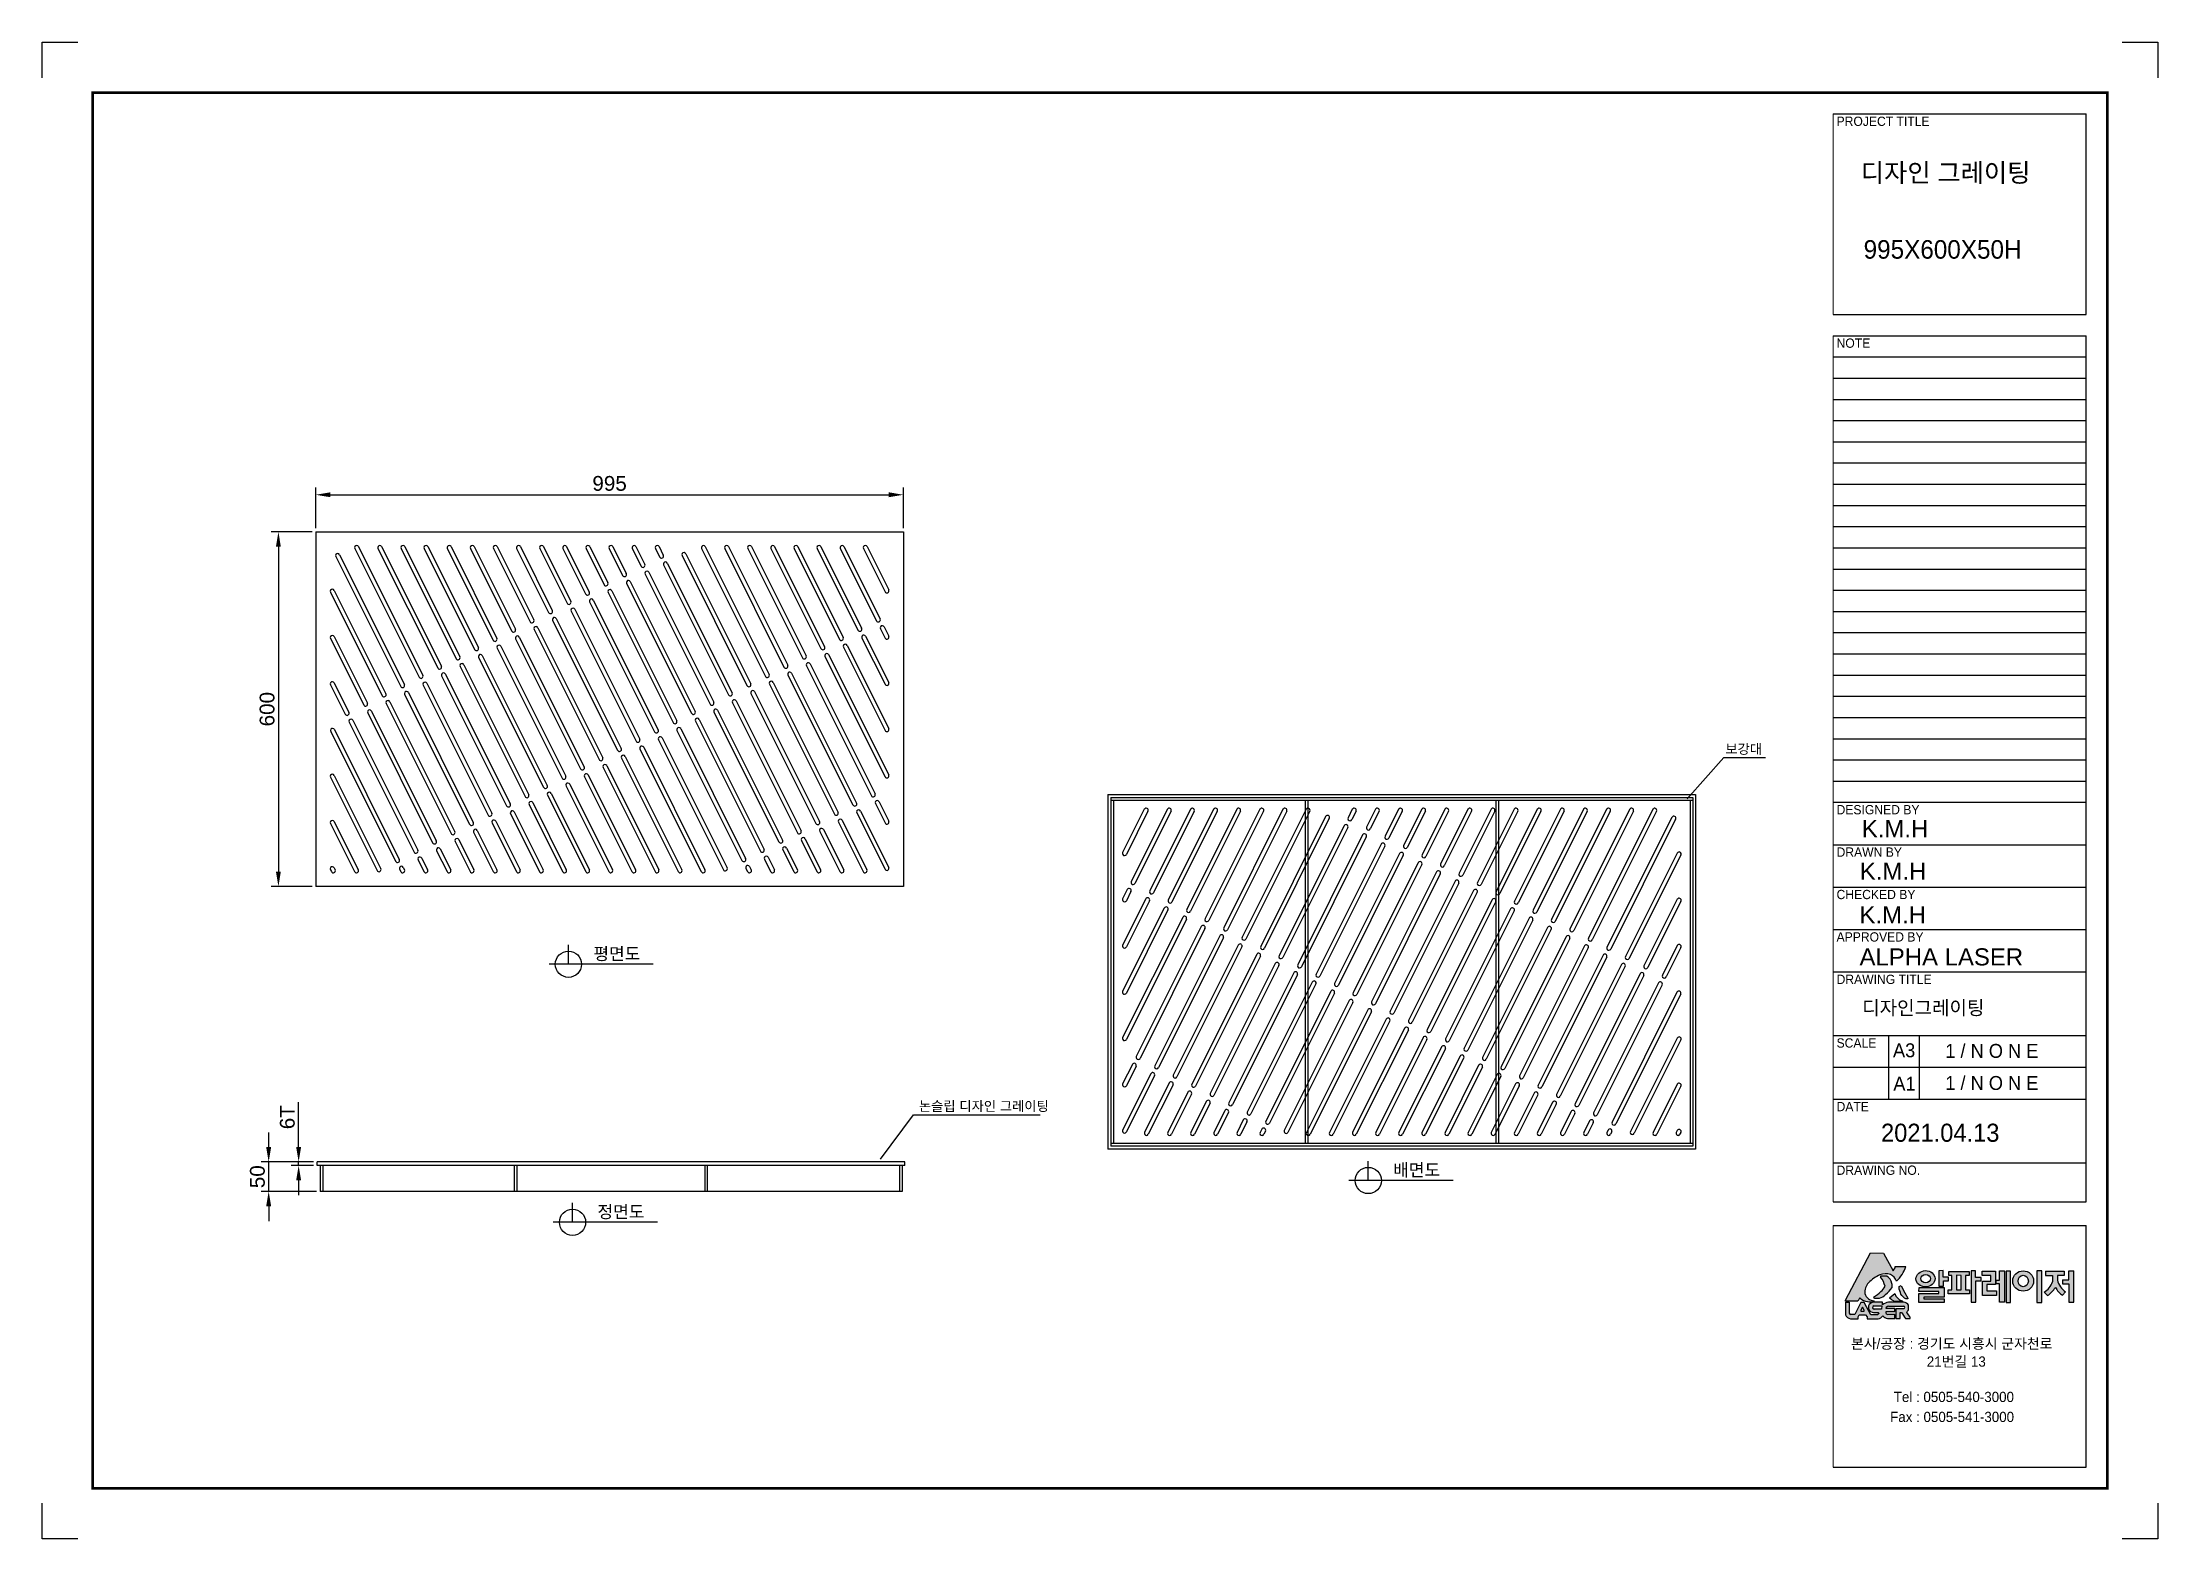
# Model space of a CAD drawing. Header units: millimetres. Extents: x 1719 to 5300, y -6132 to -3600.
import ezdxf
from ezdxf.enums import TextEntityAlignment as Align

# ---------------------------------------------------------------- set-up
doc = ezdxf.new("R2010")
doc.units = ezdxf.units.MM
for name, color, linetype in [('LAYOUT', 7, 'Continuous'), ('TEXT', 7, 'Continuous'), ('압연강', 40, 'Continuous')]:
    doc.layers.add(name, color=color, linetype=linetype)
doc.styles.add('H', font='')
doc.styles.get("Standard").update_dxf_attribs({"font": 'arial.ttf'})
doc.styles.get('H').set_extended_font_data('Dotum')
doc.dimstyles.new('ISO-25', dxfattribs={"dimscale": 10, "dimtxt": 2.5, "dimasz": 2.5, "dimexe": 1.25, "dimexo": 0.625, "dimtad": 1, "dimtxsty": 'Standard', "dimcen": 2.5, "dimadec": 0, "dimazin": 0, "dimtfac": 1, "dimtmove": 0, "dimatfit": 3, "dimfxl": 1, "dimarcsym": 0})

msp = doc.modelspace()

# ---------------------------------------------------------------- texts
at = {"style": 'H'}
for s, height, p in [('PROJECT TITLE', 15.701, (4756.361, -3740.986)), ('디자인 그레이팅', 31.402, (4797.383, -3835.812)), ('995X600X50H', 31.402, (4802.211, -3965.644)), ('NOTE', 15.701, (4756.361, -4116.405)), ('DESIGNED BY', 15.701, (4756.361, -4905.941)), ('DRAWN BY', 15.701, (4756.361, -4977.717)), ('CHECKED BY', 15.701, (4756.361, -5049.493)), ('APPROVED BY', 15.701, (4756.361, -5121.269)), ('DRAWING TITLE', 15.701, (4756.361, -5193.045)), ('디자인그레이팅', 23.5515, (4799.738, -5245.18)), ('SCALE', 15.701, (4756.361, -5300.709)), ('A3', 23.5515, (4851.875, -5317.044)), ('1 / N O N E', 23.5515, (4940.441, -5318.05)), ('A1', 23.5515, (4852.448, -5373.61)), ('1 / N O N E', 23.5515, (4940.441, -5372.364)), ('DATE', 15.701, (4756.361, -5408.373)), ('2021.04.13', 30.6169, (4831.645, -5460.109)), ('DRAWING NO.', 15.701, (4756.361, -5516.037)), ('본사/공장 : 경기도 시흥시 군자천로', 17.2711, (4780.81, -5810.311)), ('21번길 13', 17.2711, (4909.082, -5840.672)), ('Tel : 0505-540-3000', 17.2711, (4853.21, -5900.498)), ('Fax : 0505-541-3000', 17.2711, (4847.07, -5934.325))]:
    msp.add_text(s, height=height, dxfattribs=at).set_placement(p)
at = {"color": 4}
for s, p in [('보강대', (4568.17, -4803.659)), ('논슬립 디자인 그레이팅', (3202.93, -5407.958))]:
    msp.add_text(s, height=16.5, dxfattribs=at).set_placement(p)
for s, p in [('K.M.H', (4799.065, -4944.737)), ('K.M.H', (4795.787, -5016.784)), ('K.M.H', (4795.241, -5090.469)), ('ALPHA LASER', (4795.241, -5161.701))]:
    msp.add_text(s, height=29.0004).set_placement(p)
at = {"layer": 'TEXT'}
for s, p in [('평면도', (2691.589, -5152.337)), ('배면도', (4045.57, -5518.37)), ('정면도', (2698.511, -5589.072))]:
    msp.add_text(s, height=21.125, dxfattribs=at).set_placement(p, align=Align.CENTER)

# ---------------------------------------------------------------- blocks, each defined once
blk = doc.blocks.new('*D0')
at = {"color": 0, "lineweight": -2, "transparency": 16777216}
for p, q in [((2102.2, -5469.2), (2102.2, -5444.2)), ((2178.1, -5494.2), (2089.7, -5494.2)), ((2102.2, -5544.2), (2102.2, -5494.2)), ((2183.1, -5544.2), (2089.7, -5544.2)), ((2102.2, -5569.2), (2102.2, -5594.2))]:
    blk.add_line(p, q, dxfattribs=at)
at = {"color": 0, "transparency": 16777216}
for points in [[(2098, -5469.2), (2106.4, -5469.2), (2102.2, -5494.2)], [(2098, -5569.2), (2106.4, -5569.2), (2102.2, -5544.2)]]:
    blk.add_solid(points, dxfattribs=at)
at = {"layer": 'Defpoints', "color": 0, "transparency": 16777216}
for p in [(2102.2, -5494.2), (2184.3, -5494.2), (2189.3, -5544.2)]:
    blk.add_point(p, dxfattribs=at)
at = {"color": 0, "transparency": 16777216, "insert": (2083.2, -5519.2), "char_height": 25, "attachment_point": 5, "rotation": 90}
blk.add_mtext('50', dxfattribs=at)
blk = doc.blocks.new('*D1')
at = {"color": 0, "lineweight": -2, "transparency": 16777216}
for p, q in [((2152.9, -5469.2), (2152.9, -5392.9)), ((2178.1, -5494.2), (2140.4, -5494.2)), ((2178.1, -5500.2), (2140.4, -5500.2)), ((2152.9, -5500.2), (2152.9, -5494.2)), ((2152.9, -5525.2), (2152.9, -5550.2))]:
    blk.add_line(p, q, dxfattribs=at)
at = {"color": 0, "transparency": 16777216}
for points in [[(2148.8, -5469.2), (2157.1, -5469.2), (2152.9, -5494.2)], [(2148.8, -5525.2), (2157.1, -5525.2), (2152.9, -5500.2)]]:
    blk.add_solid(points, dxfattribs=at)
at = {"layer": 'Defpoints', "color": 0, "transparency": 16777216}
for p in [(2152.9, -5494.2), (2184.3, -5494.2), (2184.3, -5500.2)]:
    blk.add_point(p, dxfattribs=at)
at = {"color": 0, "transparency": 16777216, "insert": (2133.9, -5418.5), "char_height": 25, "attachment_point": 5, "rotation": 90}
blk.add_mtext('6T', dxfattribs=at)
blk = doc.blocks.new('*D2')
at = {"color": 0, "lineweight": -2, "transparency": 16777216}
for p, q in [((2175.6, -4428), (2106.2, -4428)), ((2118.7, -4453), (2118.7, -5003)), ((2175.6, -5028), (2106.2, -5028))]:
    blk.add_line(p, q, dxfattribs=at)
at = {"color": 0, "transparency": 16777216}
for points in [[(2114.5, -4453), (2122.8, -4453), (2118.7, -4428)], [(2114.5, -5003), (2122.8, -5003), (2118.7, -5028)]]:
    blk.add_solid(points, dxfattribs=at)
at = {"layer": 'Defpoints', "color": 0, "transparency": 16777216}
for p in [(2181.8, -4428), (2118.7, -5028), (2181.8, -5028)]:
    blk.add_point(p, dxfattribs=at)
at = {"color": 0, "transparency": 16777216, "insert": (2099.6, -4728), "char_height": 25, "attachment_point": 5, "rotation": 90}
blk.add_mtext('600', dxfattribs=at)
blk = doc.blocks.new('*D3')
at = {"color": 0, "lineweight": -2, "transparency": 16777216}
for p, q in [((2181.8, -4421.7), (2181.8, -4352.7)), ((2206.8, -4365.2), (3151.8, -4365.2)), ((3176.8, -4421.7), (3176.8, -4352.7))]:
    blk.add_line(p, q, dxfattribs=at)
at = {"color": 0, "transparency": 16777216}
for points in [[(2206.8, -4361), (2206.8, -4369.3), (2181.8, -4365.2)], [(3151.8, -4361), (3151.8, -4369.3), (3176.8, -4365.2)]]:
    blk.add_solid(points, dxfattribs=at)
at = {"layer": 'Defpoints', "color": 0, "transparency": 16777216}
for p in [(3176.8, -4365.2), (2181.8, -4428), (3176.8, -4428)]:
    blk.add_point(p, dxfattribs=at)
at = {"color": 0, "transparency": 16777216, "insert": (2679.3, -4346.1), "char_height": 25, "attachment_point": 5}
blk.add_mtext('995', dxfattribs=at)

# ---------------------------------------------------------------- dimensions: what is measured, and where the dimension line sits
dim = msp.add_linear_dim(base=(3176.835, -4365.154), p1=(2181.835, -4427.968), p2=(3176.835, -4427.968), dimstyle='ISO-25')
dim.commit()
dim.dimension.update_dxf_attribs({"geometry": '*D3', "text_midpoint": (2679.335, -4346.14)})
for base, p1, p2, picture, middle in [((2118.662, -5027.968), (2181.835, -4427.968), (2181.835, -5027.968), '*D2', (2099.647, -4727.968)), ((2102.189, -5494.152), (2189.335, -5544.152), (2184.335, -5494.152), '*D0', (2083.174, -5519.152))]:
    dim = msp.add_linear_dim(base=base, p1=p1, p2=p2, angle=90, dimstyle='ISO-25')
    dim.commit()
    dim.dimension.update_dxf_attribs({"geometry": picture, "text_midpoint": middle})
dim = msp.add_linear_dim(base=(2152.922, -5494.152), p1=(2184.335, -5500.152), p2=(2184.335, -5494.152), angle=90, text='<>T', dimstyle='ISO-25')
dim.commit()
dim.dimension.update_dxf_attribs({"geometry": '*D1', "text_midpoint": (2133.908, -5418.53)})

# ---------------------------------------------------------------- hatches: boundary and pattern name
h = msp.add_hatch(color=256)
h.dxf.hatch_style = 1
h.set_gradient(color1=(255, 0, 0), color2=(255, 159, 127), tint=1)
h.paths.add_polyline_path([(4771.353, -5728.178), (4771.265, -5729.9), (4792.044, -5729.9, 0.21428371), (4795.045, -5725.132, -0.65582827), (4796.474, -5724.736, 0.18566975), (4808.819, -5730.346, 0.14885116), (4819.485, -5730.375, 0.40417411), (4819.792, -5729.209, -0.31673285), (4804.445, -5717.119, -0.22153353), (4810.66, -5698.697, -0.10506606), (4829.845, -5685.328, -0.18522871), (4847.749, -5684.739, -0.19606385), (4857.882, -5695.944, 0.14159657), (4873.557, -5671.275), (4855.722, -5671.09), (4855.353, -5673.487), (4854, -5675.699), (4851.909, -5678.464), (4835.738, -5648.467), (4814.072, -5648.289)])
h.paths.add_polyline_path([(4831.076, -5713.516, -0.08302958), (4819.129, -5722.93, 0.23003429), (4820.355, -5724.697, 0.02120436), (4829.237, -5724.601, 0.13784813), (4839.371, -5718.516, 0.05763819), (4850.235, -5706.603, 0.06043638), (4850.117, -5699.709, 0.2375005), (4841.222, -5687.609), (4830.824, -5687.609), (4830.824, -5689.137, -0.12118266), (4838.413, -5704.574, -0.13516742)], flags=17)
h.paths.add_polyline_path([(4856.83, -5721.435), (4855.095, -5716.735), (4846.142, -5723.98, 0.04437814), (4854.043, -5730.31), (4867.625, -5729.763), (4867.625, -5729.215), (4862.844, -5727.675)], flags=17)
h.paths.add_polyline_path([(4865.391, -5717.999), (4866.791, -5720.315), (4871.232, -5724.849), (4873.892, -5725.903), (4876.92, -5725.903), (4876.887, -5724.766), (4872.061, -5715.733), (4865.458, -5703.532), (4862.565, -5705.098), (4862.565, -5709.306), (4864.618, -5714.936)])
h.paths.add_polyline_path([(4780.615, -5752.6, -0.41915539), (4777.875, -5750.094), (4777.875, -5731.616), (4771.231, -5731.616), (4771.231, -5752.919, 0.25445661), (4780.076, -5759.504), (4792.924, -5759.504), (4792.924, -5756.185), (4794.834, -5752.706), (4805.577, -5752.706), (4808.043, -5756.087), (4808.043, -5759.504), (4826.99, -5759.504, 0.1904791), (4834.73, -5754.905, 0.14773497), (4842.373, -5759.169), (4855.279, -5759.169), (4855.279, -5752.609), (4843.419, -5752.609, -0.05244857), (4840.511, -5750.548), (4840.511, -5747.477), (4855.082, -5747.477), (4855.082, -5742.495), (4840.462, -5742.495), (4840.462, -5740.279, -0.04476099), (4844.286, -5738.006), (4869.849, -5738.006, -0.64883607), (4870.391, -5742.966), (4856.495, -5742.966), (4856.495, -5759.363), (4863.941, -5759.363), (4863.941, -5748.724), (4866.488, -5748.724, 0.01692036), (4873.126, -5759.305), (4881.071, -5759.305), (4881.071, -5757.176, -0.02431798), (4874.701, -5748.899, 0.06490835), (4878.358, -5744.073), (4878.358, -5736.673, 0.2290019), (4870.124, -5731.319), (4844.34, -5731.319, 0.12700309), (4834.293, -5735.917), (4834.293, -5731.773), (4818.189, -5731.773, 0.22688985), (4810.166, -5737.47), (4810.166, -5743.557, 0.19348323), (4818.926, -5749.017), (4826.755, -5749.017, 0.03004557), (4828.262, -5750.632, 0.13671569), (4825.626, -5753.069), (4814.413, -5753.069), (4803.356, -5732.173), (4797.421, -5732.173), (4787.338, -5752.6)])
h.paths.add_polyline_path([(4797.676, -5746.989), (4797.676, -5744.871), (4800.162, -5739.942), (4803.181, -5745.13), (4803.181, -5746.989)], flags=16)
h.paths.add_polyline_path([(4819.624, -5738), (4833.097, -5737.961), (4832.514, -5743.469), (4820.119, -5743.469, -0.92495809)], flags=16)
edge = h.paths.add_edge_path()
edge.add_ellipse((4906.909, -5691.917), major_axis=(-16.12, -0.218), ratio=0.85059813, start_angle=0, end_angle=360)
edge = h.paths.add_edge_path(flags=16)
edge.add_ellipse((4907.127, -5691.637), major_axis=(-8.184, 0), ratio=0.84336764, start_angle=0, end_angle=360)
h.paths.add_polyline_path([(4938.381, -5706.891), (4896.044, -5706.891), (4895.779, -5713.422), (4929.42, -5713.422), (4929.42, -5716.806), (4895.896, -5716.806), (4895.896, -5732.017), (4938.259, -5732.017), (4938.259, -5726.026), (4904.038, -5726.026), (4904.038, -5722.784), (4938.381, -5722.784)])
h.paths.add_polyline_path([(4929.291, -5704.421), (4937.633, -5704.421), (4937.633, -5695.402), (4945.726, -5695.402), (4945.726, -5689.182), (4937.011, -5689.182), (4937.011, -5678.173), (4929.291, -5678.297)])
h.paths.add_polyline_path([(4951.53, -5686.468), (4951.53, -5710.574), (4945.363, -5710.574), (4945.363, -5717.67), (4981.123, -5717.67), (4981.123, -5710.636), (4974.705, -5710.636), (4974.705, -5686.457), (4980.873, -5686.457), (4980.873, -5679.361), (4946.608, -5679.361), (4946.234, -5686.468)])
h.paths.add_polyline_path([(4959.504, -5686.032), (4967.105, -5686.219), (4967.105, -5710.619), (4959.504, -5710.619)], flags=16)
h.paths.add_polyline_path([(4991.728, -5689.795), (4991.728, -5678.743), (4984.054, -5678.345), (4984.054, -5731.715), (4992.325, -5731.715), (4992.325, -5695.67), (5001.395, -5695.67), (5001.395, -5689.795)])
h.paths.add_polyline_path([(5010.621, -5701.365), (5025.269, -5701.365), (5025.269, -5679.32), (5003.017, -5679.32), (5003.078, -5686.432), (5017.414, -5686.432), (5017.414, -5695.791), (5003.39, -5695.791), (5003.39, -5720.016), (5027.387, -5720.016), (5027.387, -5712.605), (5010.621, -5712.605)])
h.paths.add_polyline_path([(5032.386, -5731.79), (5040.551, -5731.79), (5040.551, -5678.432), (5032.446, -5678.432), (5032.446, -5694.515), (5026.461, -5694.515), (5026.363, -5700.701), (5032.386, -5700.701)])
h.paths.add_polyline_path([(5043.634, -5731.851), (5051.016, -5731.851), (5051.016, -5678.828), (5043.634, -5678.828)])
edge = h.paths.add_edge_path()
edge.add_ellipse((5072.266, -5695.713), major_axis=(-17.657, 0), ratio=0.97440093, start_angle=0, end_angle=360)
edge = h.paths.add_edge_path(flags=16)
edge.add_ellipse((5072.329, -5695.713), major_axis=(0, -9.662), ratio=0.89757008, start_angle=0, end_angle=360)
h.paths.add_polyline_path([(5095.232, -5732.052), (5104.116, -5732.052), (5104.116, -5678.503), (5095.232, -5678.584)])
h.paths.add_polyline_path([(5126.847, -5706.457, 0.12138521), (5138.942, -5719.945), (5143.987, -5714.046, -0.19692761), (5130.35, -5694.09), (5130.35, -5686.49), (5141.703, -5686.49), (5141.703, -5679.282), (5110.288, -5679.282), (5110.288, -5686.334), (5121.729, -5686.334), (5121.729, -5697.092, -0.18109708), (5107.854, -5714.669), (5113.581, -5720.491, 0.10922561)])
h.paths.add_polyline_path([(5158.232, -5678.414), (5149.793, -5678.414), (5149.793, -5693.565), (5138.661, -5693.565), (5138.661, -5700.545), (5149.627, -5700.545), (5149.627, -5731.589), (5158.232, -5731.589)])

# ---------------------------------------------------------------- linework, layer by layer
for p, q in [((1719.009, -3599.504), (1779.301, -3599.504)), ((1719.009, -3659.796), (1719.009, -3599.504)), ((5239.686, -3599.504), (5299.978, -3599.504)), ((5299.978, -3599.504), (5299.978, -3659.796)), ((4750.644, -3720.654), (5178.829, -3720.654)), ((5178.829, -4060.185), (5178.829, -3720.654)), ((4750.644, -4060.185), (5178.829, -4060.185)), ((4750.644, -4096.073), (5178.829, -4096.073)), ((5178.829, -5561.474), (5178.829, -4096.073)), ((4750.644, -4131.961), (5178.829, -4131.961)), ((4750.644, -4167.849), (5178.829, -4167.849)), ((4750.644, -4203.737), (5178.829, -4203.737)), ((4750.644, -4239.625), (5178.829, -4239.625)), ((4750.644, -4275.513), (5178.829, -4275.513)), ((4750.644, -4311.401), (5178.829, -4311.401)), ((4750.644, -4347.289), (5178.829, -4347.289)), ((4750.644, -4383.177), (5178.829, -4383.177)), ((2181.835, -4427.968), (3176.835, -4427.968)), ((2181.835, -4427.968), (2181.835, -5027.968)), ((3176.835, -4427.968), (3176.835, -5027.968)), ((4750.644, -4419.065), (5178.829, -4419.065)), ((4750.644, -4454.953), (5178.829, -4454.953)), ((4750.644, -4490.841), (5178.829, -4490.841)), ((4750.644, -4526.729), (5178.829, -4526.729)), ((4750.644, -4562.617), (5178.829, -4562.617)), ((4750.644, -4598.505), (5178.829, -4598.505)), ((4750.644, -4634.393), (5178.829, -4634.393)), ((4750.644, -4670.281), (5178.829, -4670.281)), ((4750.644, -4706.169), (5178.829, -4706.169)), ((4750.644, -4742.057), (5178.829, -4742.057)), ((4750.644, -4777.945), (5178.829, -4777.945)), ((4750.644, -4813.833), (5178.829, -4813.833)), ((4750.644, -4849.721), (5178.829, -4849.721)), ((3522.844, -4872.487), (4517.844, -4872.487)), ((3522.844, -4872.487), (3522.844, -5472.487)), ((3527.844, -4877.487), (4512.844, -4877.487)), ((3527.844, -4877.487), (3527.844, -5467.487)), ((3527.844, -4881.987), (4512.844, -4881.987)), ((3532.344, -4881.987), (3532.344, -5462.987)), ((3856.844, -4881.987), (3856.844, -5462.987)), ((3861.344, -4881.987), (3861.344, -5462.987)), ((4179.344, -4881.987), (4179.344, -5462.987)), ((4183.844, -4881.987), (4183.844, -5462.987)), ((4508.344, -4881.987), (4508.344, -5462.987)), ((4512.844, -4877.487), (4512.844, -5467.487)), ((4517.844, -4872.487), (4517.844, -5472.487)), ((4750.644, -4885.609), (5178.829, -4885.609)), ((4750.644, -4957.385), (5178.829, -4957.385)), ((3176.835, -5027.968), (2181.835, -5027.968)), ((4750.644, -5029.161), (5178.829, -5029.161)), ((4750.644, -5100.937), (5178.829, -5100.937)), ((2609.673, -5159.625), (2609.673, -5126.854)), ((2753.315, -5159.625), (2576.902, -5159.625)), ((4750.644, -5172.713), (5178.829, -5172.713)), ((4750.644, -5280.377), (5178.829, -5280.377)), ((4844.5, -5280.377), (4844.5, -5388.041)), ((4895.966, -5280.377), (4895.966, -5388.041)), ((5178.829, -5334.209), (4750.644, -5334.209)), ((4750.644, -5388.041), (5178.829, -5388.041)), ((4517.844, -5472.487), (3522.844, -5472.487)), ((4512.844, -5462.987), (3527.844, -5462.987)), ((4512.844, -5467.487), (3527.844, -5467.487)), ((3179.335, -5494.152), (2184.335, -5494.152)), ((2184.335, -5500.152), (2184.335, -5494.152)), ((3179.335, -5500.152), (2184.335, -5500.152)), ((2189.335, -5500.152), (2189.335, -5544.152)), ((2193.835, -5500.152), (2193.835, -5544.152)), ((2518.335, -5544.152), (2518.335, -5500.152)), ((2522.835, -5544.152), (2522.835, -5500.152)), ((2840.835, -5544.152), (2840.835, -5500.152)), ((2845.335, -5544.152), (2845.335, -5500.152)), ((3169.835, -5500.152), (3169.835, -5544.152)), ((3174.335, -5500.152), (3174.335, -5544.152)), ((3179.335, -5500.152), (3179.335, -5494.152)), ((3963.653, -5525.659), (3963.653, -5492.888)), ((4750.644, -5495.705), (5178.829, -5495.705)), ((3174.335, -5544.152), (2189.335, -5544.152)), ((4107.296, -5525.659), (3930.882, -5525.659)), ((2616.595, -5596.361), (2616.595, -5563.59)), ((4750.644, -5561.474), (5178.829, -5561.474)), ((2760.237, -5596.361), (2583.824, -5596.361)), ((4750.644, -5601.554), (5178.829, -5601.554)), ((5178.829, -6010.612), (5178.829, -5601.554)), ((4771.353, -5728.178), (4814.072, -5648.289)), ((4814.072, -5648.289), (4835.738, -5648.467)), ((4835.738, -5648.467), (4851.909, -5678.464)), ((4841.222, -5687.609), (4830.824, -5687.609)), ((4830.824, -5687.609), (4830.824, -5689.137)), ((4851.909, -5678.464), (4854, -5675.699)), ((4854, -5675.699), (4855.353, -5673.487)), ((4855.353, -5673.487), (4855.722, -5671.09)), ((4855.722, -5671.09), (4873.557, -5671.275)), ((4937.011, -5678.173), (4929.291, -5678.297)), ((4929.291, -5678.297), (4929.291, -5704.421)), ((4937.011, -5689.182), (4937.011, -5678.173)), ((4945.726, -5689.182), (4937.011, -5689.182)), ((4945.726, -5695.402), (4945.726, -5689.182)), ((4946.234, -5686.468), (4946.608, -5679.361)), ((4951.53, -5686.468), (4946.234, -5686.468)), ((4946.608, -5679.361), (4980.873, -5679.361)), ((4951.53, -5710.574), (4951.53, -5686.468)), ((4959.504, -5686.032), (4959.504, -5710.619)), ((4967.105, -5686.219), (4959.504, -5686.032)), ((4967.105, -5710.619), (4967.105, -5686.219)), ((4980.873, -5686.457), (4974.705, -5686.457)), ((4974.705, -5686.457), (4974.705, -5710.636)), ((4980.873, -5679.361), (4980.873, -5686.457)), ((4984.054, -5678.345), (4984.054, -5731.715)), ((4991.728, -5678.743), (4984.054, -5678.345)), ((4991.728, -5689.795), (4991.728, -5678.743)), ((5001.395, -5689.795), (4991.728, -5689.795)), ((5001.395, -5695.67), (5001.395, -5689.795)), ((5003.017, -5679.32), (5025.269, -5679.32)), ((5003.078, -5686.432), (5003.017, -5679.32)), ((5017.414, -5686.432), (5003.078, -5686.432)), ((5017.414, -5695.791), (5017.414, -5686.432)), ((5025.269, -5679.32), (5025.269, -5701.365)), ((5032.446, -5694.515), (5032.446, -5678.432)), ((5032.446, -5678.432), (5040.551, -5678.432)), ((5040.551, -5678.432), (5040.551, -5731.79)), ((5043.634, -5678.828), (5043.634, -5731.851)), ((5051.016, -5678.828), (5043.634, -5678.828)), ((5051.016, -5731.851), (5051.016, -5678.828)), ((5104.116, -5678.503), (5095.232, -5678.584)), ((5095.232, -5678.584), (5095.232, -5732.052)), ((5104.116, -5732.052), (5104.116, -5678.503)), ((5110.288, -5679.282), (5141.703, -5679.282)), ((5110.288, -5679.282), (5110.288, -5686.334)), ((5110.288, -5686.334), (5121.729, -5686.334)), ((5121.729, -5686.334), (5121.729, -5697.092)), ((5141.703, -5686.49), (5130.35, -5686.49)), ((5130.35, -5686.49), (5130.35, -5694.09)), ((5138.661, -5693.565), (5138.661, -5700.545)), ((5138.661, -5693.565), (5149.793, -5693.565)), ((5141.703, -5679.282), (5141.703, -5686.49)), ((5149.793, -5693.565), (5149.793, -5678.414)), ((5149.793, -5678.414), (5158.232, -5678.414)), ((5158.232, -5731.589), (5158.232, -5678.414)), ((4771.265, -5729.9), (4771.353, -5728.178)), ((4846.142, -5723.98), (4855.095, -5716.735)), ((4855.095, -5716.735), (4856.83, -5721.435)), ((4856.83, -5721.435), (4862.844, -5727.675)), ((4862.565, -5705.098), (4865.458, -5703.532)), ((4862.565, -5709.306), (4862.565, -5705.098)), ((4864.618, -5714.936), (4862.565, -5709.306)), ((4862.844, -5727.675), (4867.625, -5729.215)), ((4865.391, -5717.999), (4864.618, -5714.936)), ((4866.791, -5720.315), (4865.391, -5717.999)), ((4865.504, -5703.617), (4872.061, -5715.733)), ((4871.232, -5724.849), (4866.791, -5720.315)), ((4867.625, -5729.215), (4867.625, -5729.763)), ((4873.892, -5725.903), (4871.232, -5724.849)), ((4872.061, -5715.733), (4876.887, -5724.766)), ((4876.92, -5725.903), (4873.892, -5725.903)), ((4876.887, -5724.766), (4876.92, -5725.903)), ((4895.779, -5713.422), (4896.044, -5706.891)), ((4929.42, -5713.422), (4895.779, -5713.422)), ((4895.896, -5732.017), (4895.896, -5716.806)), ((4895.896, -5716.806), (4929.42, -5716.806)), ((4896.044, -5706.891), (4938.381, -5706.891)), ((4938.381, -5722.784), (4904.038, -5722.784)), ((4904.038, -5722.784), (4904.038, -5726.026)), ((4904.038, -5726.026), (4938.259, -5726.026)), ((4929.291, -5704.421), (4937.633, -5704.421)), ((4929.42, -5716.806), (4929.42, -5713.422)), ((4937.633, -5704.421), (4937.633, -5695.402)), ((4937.633, -5695.402), (4945.726, -5695.402)), ((4938.259, -5726.026), (4938.259, -5732.017)), ((4938.381, -5706.891), (4938.381, -5722.784)), ((4945.363, -5717.67), (4945.363, -5710.574)), ((4945.363, -5710.574), (4951.53, -5710.574)), ((4981.123, -5717.67), (4945.363, -5717.67)), ((4959.504, -5710.619), (4967.105, -5710.619)), ((4974.705, -5710.636), (4981.123, -5710.636)), ((4981.123, -5710.636), (4981.123, -5717.67)), ((4992.325, -5731.715), (4992.325, -5695.67)), ((4992.325, -5695.67), (5001.395, -5695.67)), ((5003.39, -5720.016), (5003.39, -5695.791)), ((5003.39, -5695.791), (5017.414, -5695.791)), ((5027.387, -5720.016), (5003.39, -5720.016)), ((5025.269, -5701.365), (5010.621, -5701.365)), ((5010.621, -5701.365), (5010.621, -5712.605)), ((5010.621, -5712.605), (5027.387, -5712.605)), ((5026.363, -5700.701), (5026.461, -5694.515)), ((5032.386, -5700.701), (5026.363, -5700.701)), ((5026.461, -5694.515), (5032.446, -5694.515)), ((5027.387, -5712.605), (5027.387, -5720.016)), ((5032.386, -5731.79), (5032.386, -5700.701)), ((5107.854, -5714.669), (5113.581, -5720.491)), ((5138.661, -5700.545), (5149.627, -5700.545)), ((5143.987, -5714.046), (5138.942, -5719.945)), ((5149.627, -5700.545), (5149.627, -5731.589)), ((4771.231, -5731.616), (4777.875, -5731.616)), ((4771.231, -5731.616), (4771.231, -5752.919)), ((4792.044, -5729.9), (4771.265, -5729.9)), ((4777.875, -5731.616), (4777.875, -5750.094)), ((4780.076, -5759.504), (4792.924, -5759.504)), ((4787.338, -5752.6), (4780.34, -5752.6)), ((4797.421, -5732.173), (4787.338, -5752.6)), ((4792.924, -5756.185), (4794.834, -5752.706)), ((4792.924, -5759.504), (4792.924, -5756.185)), ((4794.834, -5752.706), (4805.577, -5752.706)), ((4803.356, -5732.173), (4797.421, -5732.173)), ((4800.162, -5739.942), (4797.676, -5744.871)), ((4797.676, -5744.871), (4797.676, -5746.989)), ((4797.676, -5746.989), (4803.181, -5746.989)), ((4803.181, -5745.13), (4800.162, -5739.942)), ((4803.181, -5746.989), (4803.181, -5745.13)), ((4814.413, -5753.069), (4803.356, -5732.173)), ((4805.577, -5752.706), (4808.043, -5756.087)), ((4808.043, -5756.087), (4808.043, -5759.504)), ((4808.043, -5759.504), (4826.99, -5759.504)), ((4810.166, -5737.47), (4810.166, -5743.557)), ((4825.626, -5753.069), (4814.413, -5753.069)), ((4834.293, -5731.773), (4818.189, -5731.773)), ((4818.926, -5749.017), (4826.755, -5749.017)), ((4819.624, -5738), (4833.097, -5737.961)), ((4832.514, -5743.469), (4820.051, -5743.469)), ((4833.097, -5737.961), (4832.514, -5743.469)), ((4834.293, -5735.917), (4834.293, -5731.773)), ((4840.462, -5742.495), (4840.462, -5740.279)), ((4855.082, -5742.495), (4840.462, -5742.495)), ((4840.511, -5750.548), (4840.511, -5747.477)), ((4840.511, -5747.477), (4855.082, -5747.477)), ((4842.373, -5759.169), (4855.279, -5759.169)), ((4855.279, -5752.609), (4843.419, -5752.609)), ((4844.286, -5738.006), (4869.849, -5738.006)), ((4870.124, -5731.319), (4844.34, -5731.319)), ((4867.625, -5729.763), (4854.043, -5730.31)), ((4855.082, -5747.477), (4855.082, -5742.495)), ((4855.279, -5759.169), (4855.279, -5752.609)), ((4870.391, -5742.966), (4856.495, -5742.966)), ((4856.495, -5742.966), (4856.495, -5759.363)), ((4856.495, -5759.363), (4863.941, -5759.363)), ((4863.941, -5759.363), (4863.941, -5748.724)), ((4863.941, -5748.724), (4866.488, -5748.724)), ((4873.126, -5759.305), (4881.071, -5759.305)), ((4878.358, -5744.073), (4878.358, -5736.673)), ((4881.071, -5759.305), (4881.071, -5757.176)), ((4938.259, -5732.017), (4895.896, -5732.017)), ((4984.054, -5731.715), (4992.325, -5731.715)), ((5040.551, -5731.79), (5032.386, -5731.79)), ((5043.634, -5731.851), (5051.016, -5731.851)), ((5095.232, -5732.052), (5104.116, -5732.052)), ((5149.627, -5731.589), (5158.232, -5731.589)), ((4750.644, -6010.612), (5178.829, -6010.612)), ((1719.009, -6131.761), (1719.009, -6071.469)), ((5299.978, -6071.469), (5299.978, -6131.761)), ((1779.301, -6131.761), (1719.009, -6131.761)), ((5299.978, -6131.761), (5239.686, -6131.761))]:
    msp.add_line(p, q)
at = {"color": 0, "lineweight": 20}
for p, q in [((4750.644, -4060.185), (4750.644, -3720.654)), ((4750.644, -5561.474), (4750.644, -4096.073)), ((4750.644, -6010.612), (4750.644, -5601.554))]:
    msp.add_line(p, q, dxfattribs=at)
at = {"color": 4}
for p, q in [((4503.483, -4879.718), (4565.604, -4809.555)), ((4565.604, -4809.555), (4636.127, -4809.555)), ((3137.641, -5489.471), (3193.729, -5414.397)), ((3193.729, -5414.397), (3408.432, -5414.397))]:
    msp.add_line(p, q, dxfattribs=at)
for centre in [(2609.673, -5159.625), (3963.653, -5525.659), (2616.595, -5596.361)]:
    msp.add_circle(centre, 22.209)
for centre, radius, start, end in [((4851.71, -5737.158), 56.253, 112.874191, 136.864774), ((4839.565, -5708.37), 25.008, 70.897875, 112.875146), ((4803.24, -5712.282), 36.008, 12.360482, 39.998737), ((4833.652, -5702.495), 16.7, 9.603428, 63.04441), ((4839.077, -5702.766), 20.004, 19.937496, 64.30917), ((4823.037, -5656.49), 52.639, 311.450856, 343.688092), ((4788.238, -5724.176), 6.874, 303.622917, 352.00729), ((4795.845, -5725.245), 0.808, 38.969526, 171.952327), ((4809.94, -5711.492), 18.888, 224.525084, 266.598355), ((4796.474, -5724.736), 6.429079348890809e-13, 41.27589, 185.355825), ((4827.322, -5714.577), 23.017, 136.374935, 186.339734), ((4820.704, -5712.265), 16.968, 196.62086, 266.919681), ((4810.66, -5698.697), 8.407257610087983e-13, 159.499335, 330.642246), ((4819.035, -5729.632), 0.868, 270.941248, 29.231829), ((4796.953, -5682.499), 46.113, 298.744002, 317.729432), ((4821.561, -5722.552), 2.461, 188.84762, 240.666143), ((4823.662, -5619.973), 104.776, 268.191046, 273.049999), ((4823.479, -5703.529), 21.845, 285.284059, 316.678667), ((4818.506, -5695.723), 21.785, 305.237908, 336.029381), ((4793.304, -5665.597), 70.162, 311.040269, 324.23537), ((4885.68, -5682.722), 57.145, 226.21908, 236.38313), ((4821.759, -5703.641), 28.629, 354.060111, 7.894282), ((5091.322, -5687.354), 31.928, 301.183897, 342.243286), ((5088.476, -5683.473), 44.728, 304.144287, 329.078111), ((5160.264, -5688.657), 37.862, 208.042123, 235.726125), ((5161.52, -5687.427), 31.873, 192.066379, 236.628652), ((4781.705, -5748.084), 11.536, 204.778695, 261.883955), ((4780.477, -5750), 2.604, 182.061918, 266.973053), ((4814.198, -5712.845), 18.31, 252.915246, 285.363177), ((4820.132, -5743.007), 11.401, 99.810014, 150.943632), ((4821.337, -5735.392), 13.837, 216.162997, 259.964855), ((4820.085, -5740.715), 2.754, 99.63864, 269.291235), ((4831.317, -5756.581), 6.688, 117.182533, 148.322406), ((4840.932, -5737.299), 18.392, 219.576346, 226.460213), ((4825.042, -5747.415), 12.245, 279.151715, 322.289549), ((4848.222, -5753.076), 22.101, 100.116137, 129.068103), ((4845.61, -5744.385), 15.134, 224.033536, 257.648747), ((4855.045, -5760.458), 24.896, 115.603417, 125.855038), ((4851.764, -5737.753), 17.039, 228.666746, 240.676069), ((5026.102, -5655.954), 184.616, 210.165655, 214.043147), ((4869.013, -5740.607), 2.732, 300.282236, 72.190083), ((4868.702, -5742.514), 11.285, 31.170272, 82.764029), ((4858.018, -5732.458), 23.423, 315.418233, 330.273293), ((4962.921, -5687.587), 107.433, 214.798961, 220.371132)]:
    msp.add_arc(centre, radius, start, end)
for centre, major_axis, ratio in [((4906.909, -5691.917), (-16.12, -0.218), 0.85059813), ((4907.127, -5691.637), (-8.184, 0), 0.84336764), ((5072.266, -5695.713), (-17.657, 0), 0.97440093), ((5072.329, -5695.713), (0, -9.662), 0.89757008)]:
    msp.add_ellipse(centre, major_axis=major_axis, ratio=ratio)
at = {"layer": 'LAYOUT'}
for p, q in [((5214.717, -3684.766), (4159.61, -3684.766)), ((5214.717, -3921.626), (5214.717, -3684.766)), ((5214.717, -6046.5), (5214.717, -5662.825)), ((1804.27, -5944.187), (1804.27, -6046.5)), ((4234.213, -6046.5), (5214.717, -6046.5))]:
    msp.add_line(p, q, dxfattribs=at)
at = {"layer": 'LAYOUT', "const_width": 4.263}
msp.add_lwpolyline([(1804.27, -6046.5), (5214.717, -6046.5), (5214.717, -3684.766), (1804.27, -3684.766)], close=True, dxfattribs=at)
at = {"layer": '압연강'}
for p, q in [((2215.753, -4469.705), (2325.691, -4689.581)), ((2222.014, -4466.575), (2331.952, -4686.45)), ((2248.08, -4456.098), (2356.995, -4673.928)), ((2254.341, -4452.968), (2363.256, -4670.798)), ((2287.212, -4456.098), (2388.3, -4658.276)), ((2293.473, -4452.968), (2394.561, -4655.145)), ((2326.343, -4456.098), (2419.605, -4642.623)), ((2332.604, -4452.968), (2425.866, -4639.493)), ((2365.474, -4456.098), (2450.91, -4626.971)), ((2371.735, -4452.968), (2457.171, -4623.84)), ((2404.605, -4456.098), (2482.215, -4611.318)), ((2410.866, -4452.968), (2488.476, -4608.188)), ((2443.736, -4456.098), (2513.52, -4595.666)), ((2449.997, -4452.968), (2519.781, -4592.535)), ((2482.868, -4456.098), (2544.825, -4580.013)), ((2489.129, -4452.968), (2551.086, -4576.883)), ((2521.999, -4456.098), (2576.13, -4564.361)), ((2528.26, -4452.968), (2582.391, -4561.23)), ((2561.13, -4456.098), (2607.435, -4548.708)), ((2567.391, -4452.968), (2613.696, -4545.578)), ((2600.261, -4456.098), (2638.74, -4533.056)), ((2606.522, -4452.968), (2645.001, -4529.925)), ((2639.392, -4456.098), (2670.045, -4517.403)), ((2645.653, -4452.968), (2676.306, -4514.273)), ((2678.524, -4456.098), (2701.35, -4501.751)), ((2684.785, -4452.968), (2707.611, -4498.62)), ((2717.655, -4456.098), (2732.655, -4486.098)), ((2723.916, -4452.968), (2738.916, -4482.968)), ((2756.786, -4456.098), (2763.96, -4470.446)), ((2763.047, -4452.968), (2770.221, -4467.315)), ((2801.973, -4468.21), (2911.911, -4688.085)), ((2808.234, -4465.079), (2918.172, -4684.955)), ((2835.048, -4456.098), (2943.216, -4672.433)), ((2841.309, -4452.968), (2949.477, -4669.302)), ((2874.179, -4456.098), (2974.521, -4656.78)), ((2880.44, -4452.968), (2980.782, -4653.65)), ((2913.311, -4456.098), (3005.826, -4641.128)), ((2919.572, -4452.968), (3012.087, -4637.997)), ((2952.442, -4456.098), (3037.131, -4625.475)), ((2958.703, -4452.968), (3043.391, -4622.345)), ((2991.573, -4456.098), (3068.435, -4609.823)), ((2997.834, -4452.968), (3074.696, -4606.692)), ((3030.704, -4456.098), (3099.74, -4594.17)), ((3036.965, -4452.968), (3106.001, -4591.04)), ((3069.835, -4456.098), (3131.045, -4578.518)), ((3076.096, -4452.968), (3137.306, -4575.387)), ((3108.967, -4456.098), (3145.574, -4529.312)), ((3115.228, -4452.968), (3151.835, -4526.181)), ((2739.363, -4499.515), (2849.301, -4719.39)), ((2745.624, -4496.384), (2855.562, -4716.26)), ((2770.668, -4483.862), (2880.606, -4703.738)), ((2776.929, -4480.732), (2886.867, -4700.607)), ((2206.835, -4530.131), (2294.386, -4705.233)), ((2213.095, -4527), (2300.647, -4702.103)), ((2645.448, -4546.472), (2755.386, -4766.348)), ((2651.709, -4543.342), (2761.647, -4763.217)), ((2676.753, -4530.82), (2786.691, -4750.695)), ((2683.014, -4527.689), (2792.952, -4747.565)), ((2708.058, -4515.167), (2817.996, -4735.043)), ((2714.319, -4512.037), (2824.257, -4731.912)), ((2582.838, -4577.777), (2692.776, -4797.653)), ((2589.099, -4574.647), (2699.037, -4794.522)), ((2614.143, -4562.125), (2724.081, -4782)), ((2620.404, -4558.994), (2730.342, -4778.87)), ((2206.835, -4608.393), (2263.081, -4720.886)), ((2213.095, -4605.263), (2269.342, -4717.755)), ((2520.228, -4609.082), (2630.166, -4828.958)), ((2526.489, -4605.952), (2636.427, -4825.827)), ((2551.533, -4593.43), (2661.471, -4813.305)), ((2557.794, -4590.299), (2667.732, -4810.175)), ((3106.449, -4607.587), (3145.574, -4685.837)), ((3112.71, -4604.456), (3151.835, -4682.706)), ((3137.754, -4591.934), (3145.574, -4607.574)), ((3144.015, -4588.804), (3151.835, -4604.444)), ((2432.575, -4652.909), (2542.512, -4872.785)), ((2457.619, -4640.387), (2567.556, -4860.263)), ((2463.88, -4637.257), (2573.817, -4857.132)), ((2488.923, -4624.735), (2598.861, -4844.61)), ((2495.184, -4621.604), (2605.122, -4841.48)), ((3012.534, -4654.544), (3122.471, -4874.42)), ((3018.795, -4651.414), (3128.732, -4871.289)), ((3043.839, -4638.892), (3145.574, -4842.361)), ((3050.1, -4635.761), (3151.835, -4839.231)), ((3075.144, -4623.239), (3145.574, -4764.099)), ((3081.405, -4620.109), (3151.835, -4760.969)), ((2206.835, -4686.656), (2231.776, -4736.538)), ((2213.095, -4683.525), (2238.037, -4733.408)), ((2363.704, -4687.345), (2473.641, -4907.22)), ((2369.965, -4684.214), (2479.902, -4904.089)), ((2395.009, -4671.692), (2504.946, -4891.567)), ((2401.27, -4668.562), (2511.207, -4888.437)), ((2426.314, -4656.04), (2536.251, -4875.915)), ((2949.924, -4685.849), (3059.862, -4905.725)), ((2956.185, -4682.719), (3066.123, -4902.594)), ((2981.229, -4670.197), (3091.166, -4890.072)), ((2987.49, -4667.066), (3097.427, -4886.942)), ((2301.094, -4718.65), (2411.031, -4938.525)), ((2307.355, -4715.519), (2417.292, -4935.394)), ((2332.399, -4702.997), (2442.336, -4922.872)), ((2338.66, -4699.867), (2448.597, -4919.742)), ((2887.314, -4717.154), (2997.252, -4937.03)), ((2893.575, -4714.024), (3003.513, -4933.899)), ((2918.619, -4701.502), (3028.557, -4921.377)), ((2924.88, -4698.371), (3034.818, -4918.247)), ((2213.44, -4762.476), (2323.378, -4982.352)), ((2238.484, -4749.954), (2348.422, -4969.83)), ((2244.745, -4746.824), (2354.683, -4966.699)), ((2269.789, -4734.302), (2379.727, -4954.177)), ((2276.05, -4731.172), (2385.988, -4951.047)), ((2799.66, -4760.981), (2909.598, -4980.857)), ((2824.704, -4748.459), (2934.642, -4968.335)), ((2830.965, -4745.329), (2940.903, -4965.204)), ((2856.009, -4732.807), (2965.947, -4952.682)), ((2862.27, -4729.676), (2972.208, -4949.552)), ((2207.179, -4765.607), (2317.117, -4985.482)), ((2730.789, -4795.417), (2834.565, -5002.968)), ((2737.05, -4792.286), (2840.826, -4999.837)), ((2762.094, -4779.764), (2872.032, -4999.639)), ((2768.355, -4776.634), (2878.293, -4996.509)), ((2793.399, -4764.112), (2903.337, -4983.987)), ((2668.179, -4826.722), (2756.302, -5002.968)), ((2674.44, -4823.591), (2762.563, -4999.837)), ((2699.484, -4811.069), (2795.434, -5002.968)), ((2705.745, -4807.939), (2801.695, -4999.837)), ((2206.835, -4843.18), (2285.812, -5001.135)), ((2213.095, -4840.05), (2292.073, -4998.004)), ((2605.569, -4858.026), (2678.04, -5002.968)), ((2611.83, -4854.896), (2684.301, -4999.837)), ((2636.874, -4842.374), (2717.171, -5002.968)), ((2643.135, -4839.243), (2723.432, -4999.837)), ((2511.655, -4904.984), (2560.646, -5002.968)), ((2517.916, -4901.853), (2566.907, -4999.837)), ((2542.959, -4889.331), (2599.778, -5002.968)), ((2549.22, -4886.201), (2606.039, -4999.837)), ((2574.264, -4873.679), (2638.909, -5002.968)), ((2580.525, -4870.548), (2645.17, -4999.837)), ((3097.875, -4903.489), (3145.574, -4998.886)), ((3104.136, -4900.358), (3151.835, -4995.756)), ((3129.18, -4887.836), (3145.574, -4920.624)), ((3135.441, -4884.706), (3151.835, -4917.493)), ((3584.45, -4897.487), (3547.844, -4970.701)), ((3590.711, -4900.618), (3554.105, -4973.832)), ((3623.582, -4897.487), (3562.372, -5019.907)), ((3629.843, -4900.618), (3568.633, -5023.038)), ((3662.713, -4897.487), (3593.677, -5035.56)), ((3668.974, -4900.618), (3599.938, -5038.69)), ((3701.844, -4897.487), (3624.982, -5051.212)), ((3708.105, -4900.618), (3631.243, -5054.343)), ((3740.975, -4897.487), (3656.287, -5066.865)), ((3747.236, -4900.618), (3662.548, -5069.995)), ((3780.106, -4897.487), (3687.591, -5082.517)), ((3786.367, -4900.618), (3693.852, -5085.647)), ((3819.238, -4897.487), (3718.896, -5098.169)), ((3825.499, -4900.618), (3725.157, -5101.3)), ((3858.369, -4897.487), (3750.201, -5113.822)), ((3864.63, -4900.618), (3756.462, -5116.952)), ((3936.631, -4897.487), (3929.457, -4911.835)), ((3942.892, -4900.618), (3935.718, -4914.966)), ((3975.762, -4897.487), (3960.762, -4927.488)), ((3982.023, -4900.618), (3967.023, -4930.618)), ((4014.894, -4897.487), (3992.067, -4943.14)), ((4021.154, -4900.618), (3998.328, -4946.271)), ((4054.025, -4897.487), (4023.372, -4958.793)), ((4060.286, -4900.618), (4029.633, -4961.923)), ((4093.156, -4897.487), (4054.677, -4974.445)), ((4099.417, -4900.618), (4060.938, -4977.575)), ((4132.287, -4897.487), (4085.982, -4990.097)), ((4138.548, -4900.618), (4092.243, -4993.228)), ((4171.418, -4897.487), (4117.287, -5005.75)), ((4177.679, -4900.618), (4123.548, -5008.88)), ((4210.549, -4897.487), (4148.592, -5021.402)), ((4216.81, -4900.618), (4154.853, -5024.533)), ((4249.681, -4897.487), (4179.897, -5037.055)), ((4255.942, -4900.618), (4186.158, -5040.185)), ((4288.812, -4897.487), (4211.202, -5052.707)), ((4295.073, -4900.618), (4217.463, -5055.838)), ((4327.943, -4897.487), (4242.507, -5068.36)), ((4334.204, -4900.618), (4248.768, -5071.49)), ((4367.074, -4897.487), (4273.812, -5084.012)), ((4373.335, -4900.618), (4280.073, -5087.143)), ((4406.205, -4897.487), (4305.117, -5099.665)), ((4412.466, -4900.618), (4311.378, -5102.795)), ((4445.337, -4897.487), (4336.422, -5115.317)), ((4451.598, -4900.618), (4342.683, -5118.448)), ((2206.835, -4921.443), (2247.597, -5002.968)), ((2213.095, -4918.312), (2253.858, -4999.837)), ((2449.045, -4936.289), (2482.384, -5002.968)), ((2455.306, -4933.158), (2488.645, -4999.837)), ((2480.35, -4920.636), (2521.515, -5002.968)), ((2486.611, -4917.506), (2527.776, -4999.837)), ((3035.265, -4934.794), (3069.352, -5002.968)), ((3041.526, -4931.663), (3075.613, -4999.837)), ((3066.57, -4919.141), (3108.483, -5002.968)), ((3072.831, -4916.011), (3114.744, -4999.837)), ((3891.444, -4909.599), (3781.506, -5129.474)), ((3897.705, -4912.73), (3787.767, -5132.605)), ((3922.749, -4925.252), (3812.811, -5145.127)), ((3929.01, -4928.382), (3819.072, -5148.257)), ((3954.054, -4940.904), (3844.116, -5160.779)), ((4477.664, -4911.094), (4367.727, -5130.97)), ((4483.925, -4914.225), (4373.988, -5134.1)), ((2386.435, -4967.594), (2404.122, -5002.968)), ((2392.696, -4964.463), (2410.383, -4999.837)), ((2417.74, -4951.941), (2443.253, -5002.968)), ((2424.001, -4948.811), (2449.514, -4999.837)), ((2972.655, -4966.098), (2991.089, -5002.968)), ((2978.916, -4962.968), (2997.35, -4999.837)), ((3003.96, -4950.446), (3030.221, -5002.968)), ((3010.221, -4947.315), (3036.482, -4999.837)), ((3960.315, -4944.034), (3850.377, -5163.91)), ((3985.359, -4956.556), (3875.421, -5176.432)), ((3991.62, -4959.687), (3881.682, -5179.562)), ((4016.664, -4972.209), (3906.726, -5192.084)), ((4022.925, -4975.339), (3912.987, -5195.215)), ((4486.583, -4971.52), (4399.031, -5146.622)), ((4492.844, -4974.651), (4405.292, -5149.753)), ((2206.835, -4999.705), (2208.466, -5002.968)), ((2213.095, -4996.575), (2214.727, -4999.837)), ((2323.825, -4998.899), (2325.859, -5002.968)), ((2330.086, -4995.768), (2332.12, -4999.837)), ((2355.13, -4983.246), (2364.99, -5002.968)), ((2361.391, -4980.116), (2371.251, -4999.837)), ((2910.045, -4997.403), (2912.827, -5002.968)), ((2916.306, -4994.273), (2919.088, -4999.837)), ((2941.35, -4981.751), (2951.958, -5002.968)), ((2947.611, -4978.62), (2958.219, -4999.837)), ((4047.969, -4987.861), (3938.031, -5207.737)), ((4054.23, -4990.992), (3944.292, -5210.867)), ((4079.274, -5003.514), (3969.336, -5223.389)), ((4085.535, -5006.644), (3975.597, -5226.52)), ((3555.663, -5033.323), (3547.844, -5048.963)), ((3586.968, -5048.976), (3547.844, -5127.226)), ((3561.924, -5036.454), (3554.105, -5052.094)), ((4110.579, -5019.166), (4000.641, -5239.042)), ((4116.84, -5022.297), (4006.902, -5242.172)), ((4141.884, -5034.819), (4031.946, -5254.694)), ((4148.145, -5037.949), (4038.207, -5257.825)), ((3618.273, -5064.628), (3547.844, -5205.488)), ((3649.578, -5080.281), (3547.844, -5283.751)), ((3593.229, -5052.106), (3554.105, -5130.356)), ((3624.534, -5067.759), (3554.105, -5208.619)), ((3655.839, -5083.411), (3554.105, -5286.881)), ((4173.189, -5050.471), (4063.251, -5270.347)), ((4179.45, -5053.602), (4069.512, -5273.477)), ((4204.494, -5066.124), (4094.556, -5285.999)), ((4210.755, -5069.254), (4100.817, -5289.13)), ((4235.799, -5081.776), (4125.861, -5301.652)), ((4242.059, -5084.907), (4132.122, -5304.782)), ((4486.583, -5049.782), (4430.336, -5162.275)), ((4492.844, -5052.913), (4436.597, -5165.405)), ((3680.883, -5095.933), (3570.946, -5315.809)), ((3687.144, -5099.064), (3577.207, -5318.939)), ((3712.188, -5111.586), (3602.251, -5331.461)), ((3718.449, -5114.716), (3608.512, -5334.592)), ((4267.103, -5097.429), (4157.166, -5317.304)), ((4273.364, -5100.559), (4163.427, -5320.435)), ((4298.408, -5113.081), (4188.471, -5332.957)), ((4304.669, -5116.212), (4194.732, -5336.087)), ((3743.493, -5127.238), (3633.555, -5347.114)), ((3749.754, -5130.369), (3639.816, -5350.244)), ((3774.798, -5142.891), (3664.86, -5362.766)), ((3781.059, -5146.021), (3671.121, -5365.897)), ((4329.713, -5128.734), (4219.776, -5348.609)), ((4335.974, -5131.864), (4226.037, -5351.74)), ((4361.018, -5144.386), (4251.081, -5364.262)), ((4367.279, -5147.517), (4257.342, -5367.392)), ((4486.583, -5128.045), (4461.641, -5177.927)), ((4492.844, -5131.175), (4467.902, -5181.058)), ((3806.103, -5158.543), (3696.165, -5378.419)), ((3812.364, -5161.674), (3702.426, -5381.549)), ((3837.408, -5174.196), (3727.47, -5394.071)), ((3843.669, -5177.326), (3733.731, -5397.202)), ((3868.713, -5189.848), (3758.775, -5409.724)), ((4392.323, -5160.039), (4282.386, -5379.914)), ((4398.584, -5163.169), (4288.647, -5383.045)), ((4423.628, -5175.691), (4313.691, -5395.567)), ((4429.889, -5178.822), (4319.952, -5398.697)), ((4454.933, -5191.344), (4344.995, -5411.219)), ((3874.974, -5192.979), (3765.036, -5412.854)), ((3900.018, -5205.501), (3790.08, -5425.376)), ((3906.279, -5208.631), (3796.341, -5428.507)), ((3931.323, -5221.153), (3821.385, -5441.029)), ((3937.584, -5224.284), (3827.646, -5444.159)), ((4461.194, -5194.474), (4351.256, -5414.349)), ((4486.238, -5206.996), (4376.3, -5426.871)), ((4492.499, -5210.127), (4382.561, -5430.002)), ((3962.628, -5236.806), (3858.852, -5444.357)), ((3968.889, -5239.936), (3865.113, -5447.487)), ((3993.933, -5252.458), (3897.984, -5444.357)), ((4000.194, -5255.589), (3904.244, -5447.487)), ((4025.238, -5268.111), (3937.115, -5444.357)), ((4031.499, -5271.241), (3943.376, -5447.487)), ((4056.543, -5283.763), (3976.246, -5444.357)), ((4062.804, -5286.894), (3982.507, -5447.487)), ((4087.848, -5299.416), (4015.377, -5444.357)), ((4486.583, -5284.57), (4407.605, -5442.524)), ((4492.844, -5287.7), (4413.866, -5445.654)), ((3564.237, -5329.225), (3547.844, -5362.013)), ((3570.498, -5332.356), (3554.105, -5365.143)), ((4094.109, -5302.546), (4021.638, -5447.487)), ((4119.153, -5315.068), (4054.508, -5444.357)), ((4125.414, -5318.199), (4060.769, -5447.487)), ((4150.458, -5330.721), (4093.639, -5444.357)), ((4156.719, -5333.851), (4099.9, -5447.487)), ((3595.542, -5344.878), (3547.844, -5440.275)), ((3601.803, -5348.008), (3554.105, -5443.406)), ((3626.847, -5360.53), (3584.934, -5444.357)), ((3633.108, -5363.661), (3591.195, -5447.487)), ((4181.763, -5346.373), (4132.771, -5444.357)), ((4188.024, -5349.504), (4139.032, -5447.487)), ((4213.067, -5362.025), (4171.902, -5444.357)), ((4219.328, -5365.156), (4178.163, -5447.487)), ((4486.583, -5362.832), (4445.82, -5444.357)), ((4492.844, -5365.962), (4452.081, -5447.487)), ((3658.152, -5376.183), (3624.065, -5444.357)), ((3664.413, -5379.313), (3630.326, -5447.487)), ((3689.457, -5391.835), (3663.196, -5444.357)), ((3695.718, -5394.966), (3669.457, -5447.487)), ((4244.372, -5377.678), (4211.033, -5444.357)), ((4250.633, -5380.808), (4217.294, -5447.487)), ((4275.677, -5393.33), (4250.164, -5444.357)), ((4281.938, -5396.461), (4256.425, -5447.487)), ((3720.762, -5407.488), (3702.328, -5444.357)), ((3727.023, -5410.618), (3708.589, -5447.487)), ((3752.067, -5423.14), (3741.459, -5444.357)), ((3758.328, -5426.271), (3747.72, -5447.487)), ((3783.372, -5438.793), (3780.59, -5444.357)), ((3789.633, -5441.923), (3786.851, -5447.487)), ((4306.982, -5408.983), (4289.295, -5444.357)), ((4313.243, -5412.113), (4295.556, -5447.487)), ((4338.287, -5424.635), (4328.427, -5444.357)), ((4344.548, -5427.766), (4334.688, -5447.487)), ((4369.592, -5440.288), (4367.558, -5444.357)), ((4486.583, -5441.094), (4484.951, -5444.357)), ((4375.853, -5443.418), (4373.819, -5447.487)), ((4492.844, -5444.225), (4491.212, -5447.487))]:
    msp.add_line(p, q, dxfattribs=at)
for centre, start, end in [((2218.883, -4468.14), 26.565051, 206.565051), ((2251.211, -4454.533), 26.565051, 206.565051), ((2290.342, -4454.533), 26.565051, 206.565051), ((2329.473, -4454.533), 26.565051, 206.565051), ((2368.605, -4454.533), 26.565051, 206.565051), ((2407.736, -4454.533), 26.565051, 206.565051), ((2446.867, -4454.533), 26.565051, 206.565051), ((2485.998, -4454.533), 26.565051, 206.565051), ((2525.129, -4454.533), 26.565051, 206.565051), ((2564.26, -4454.533), 26.565051, 206.565051), ((2603.392, -4454.533), 26.565051, 206.565051), ((2642.523, -4454.533), 26.565051, 206.565051), ((2681.654, -4454.533), 26.565051, 206.565051), ((2720.785, -4454.533), 26.565051, 206.565051), ((2759.916, -4454.533), 26.565051, 206.565051), ((2767.09, -4468.881), 206.565051, 26.565051), ((2805.103, -4466.645), 26.565051, 206.565051), ((2838.179, -4454.533), 26.565051, 206.565051), ((2877.31, -4454.533), 26.565051, 206.565051), ((2916.441, -4454.533), 26.565051, 206.565051), ((2955.572, -4454.533), 26.565051, 206.565051), ((2994.704, -4454.533), 26.565051, 206.565051), ((3033.835, -4454.533), 26.565051, 206.565051), ((3072.966, -4454.533), 26.565051, 206.565051), ((3112.097, -4454.533), 26.565051, 206.565051), ((2704.48, -4500.186), 206.565051, 26.565051), ((2711.189, -4513.602), 26.565051, 206.565051), ((2735.785, -4484.533), 206.565051, 26.565051), ((2742.494, -4497.95), 26.565051, 206.565051), ((2773.799, -4482.297), 26.565051, 206.565051), ((2209.965, -4528.566), 26.565051, 206.565051), ((2610.566, -4547.143), 206.565051, 26.565051), ((2641.871, -4531.491), 206.565051, 26.565051), ((2648.579, -4544.907), 26.565051, 206.565051), ((2673.175, -4515.838), 206.565051, 26.565051), ((2679.884, -4529.255), 26.565051, 206.565051), ((3148.704, -4527.747), 206.565051, 26.565051), ((2547.956, -4578.448), 206.565051, 26.565051), ((2579.261, -4562.796), 206.565051, 26.565051), ((2585.969, -4576.212), 26.565051, 206.565051), ((2617.274, -4560.56), 26.565051, 206.565051), ((3134.176, -4576.953), 206.565051, 26.565051), ((2209.965, -4606.828), 26.565051, 206.565051), ((2485.346, -4609.753), 206.565051, 26.565051), ((2516.651, -4594.101), 206.565051, 26.565051), ((2523.359, -4607.517), 26.565051, 206.565051), ((2554.664, -4591.864), 26.565051, 206.565051), ((3071.566, -4608.258), 206.565051, 26.565051), ((3078.274, -4621.674), 26.565051, 206.565051), ((3102.871, -4592.605), 206.565051, 26.565051), ((3109.579, -4606.022), 26.565051, 206.565051), ((3140.884, -4590.369), 26.565051, 206.565051), ((3148.704, -4606.009), 206.565051, 26.565051), ((2391.431, -4656.71), 206.565051, 26.565051), ((2422.736, -4641.058), 206.565051, 26.565051), ((2429.444, -4654.474), 26.565051, 206.565051), ((2454.041, -4625.405), 206.565051, 26.565051), ((2460.749, -4638.822), 26.565051, 206.565051), ((2492.054, -4623.169), 26.565051, 206.565051), ((2977.651, -4655.215), 206.565051, 26.565051), ((3008.956, -4639.563), 206.565051, 26.565051), ((3015.664, -4652.979), 26.565051, 206.565051), ((3040.261, -4623.91), 206.565051, 26.565051), ((3046.969, -4637.327), 26.565051, 206.565051), ((2209.965, -4685.09), 26.565051, 206.565051), ((2328.821, -4688.015), 206.565051, 26.565051), ((2360.126, -4672.363), 206.565051, 26.565051), ((2366.834, -4685.779), 26.565051, 206.565051), ((2398.139, -4670.127), 26.565051, 206.565051), ((2915.041, -4686.52), 206.565051, 26.565051), ((2946.346, -4670.868), 206.565051, 26.565051), ((2953.054, -4684.284), 26.565051, 206.565051), ((2984.359, -4668.632), 26.565051, 206.565051), ((3148.704, -4684.271), 206.565051, 26.565051), ((2266.211, -4719.32), 206.565051, 26.565051), ((2297.516, -4703.668), 206.565051, 26.565051), ((2304.224, -4717.084), 26.565051, 206.565051), ((2335.529, -4701.432), 26.565051, 206.565051), ((2852.431, -4717.825), 206.565051, 26.565051), ((2883.736, -4702.173), 206.565051, 26.565051), ((2890.444, -4715.589), 26.565051, 206.565051), ((2921.749, -4699.936), 26.565051, 206.565051), ((2210.309, -4764.042), 26.565051, 206.565051), ((2234.906, -4734.973), 206.565051, 26.565051), ((2241.614, -4748.389), 26.565051, 206.565051), ((2272.919, -4732.737), 26.565051, 206.565051), ((2789.821, -4749.13), 206.565051, 26.565051), ((2796.53, -4762.546), 26.565051, 206.565051), ((2821.126, -4733.477), 206.565051, 26.565051), ((2827.835, -4746.894), 26.565051, 206.565051), ((2859.139, -4731.241), 26.565051, 206.565051), ((3148.704, -4762.534), 206.565051, 26.565051), ((2695.907, -4796.087), 206.565051, 26.565051), ((2727.211, -4780.435), 206.565051, 26.565051), ((2733.92, -4793.851), 26.565051, 206.565051), ((2758.516, -4764.782), 206.565051, 26.565051), ((2765.225, -4778.199), 26.565051, 206.565051), ((2633.297, -4827.392), 206.565051, 26.565051), ((2664.602, -4811.74), 206.565051, 26.565051), ((2671.31, -4825.156), 26.565051, 206.565051), ((2702.615, -4809.504), 26.565051, 206.565051), ((2209.965, -4841.615), 26.565051, 206.565051), ((2570.687, -4858.697), 206.565051, 26.565051), ((2577.395, -4872.114), 26.565051, 206.565051), ((2601.992, -4843.045), 206.565051, 26.565051), ((2608.7, -4856.461), 26.565051, 206.565051), ((2640.005, -4840.809), 26.565051, 206.565051), ((3148.704, -4840.796), 206.565051, 26.565051), ((2476.772, -4905.655), 206.565051, 26.565051), ((2508.077, -4890.002), 206.565051, 26.565051), ((2514.785, -4903.419), 26.565051, 206.565051), ((2539.382, -4874.35), 206.565051, 26.565051), ((2546.09, -4887.766), 26.565051, 206.565051), ((3062.992, -4904.159), 206.565051, 26.565051), ((3094.297, -4888.507), 206.565051, 26.565051), ((3101.005, -4901.923), 26.565051, 206.565051), ((3125.602, -4872.854), 206.565051, 26.565051), ((3132.31, -4886.271), 26.565051, 206.565051), ((3587.581, -4899.052), 333.434949, 153.434949), ((3626.712, -4899.052), 333.434949, 153.434949), ((3665.843, -4899.052), 333.434949, 153.434949), ((3704.974, -4899.052), 333.434949, 153.434949), ((3744.106, -4899.052), 333.434949, 153.434949), ((3783.237, -4899.052), 333.434949, 153.434949), ((3822.368, -4899.052), 333.434949, 153.434949), ((3861.499, -4899.052), 333.434949, 153.434949), ((3939.762, -4899.052), 333.434949, 153.434949), ((3978.893, -4899.052), 333.434949, 153.434949), ((4018.024, -4899.052), 333.434949, 153.434949), ((4057.155, -4899.052), 333.434949, 153.434949), ((4096.286, -4899.052), 333.434949, 153.434949), ((4135.418, -4899.052), 333.434949, 153.434949), ((4174.549, -4899.052), 333.434949, 153.434949), ((4213.68, -4899.052), 333.434949, 153.434949), ((4252.811, -4899.052), 333.434949, 153.434949), ((4291.942, -4899.052), 333.434949, 153.434949), ((4331.074, -4899.052), 333.434949, 153.434949), ((4370.205, -4899.052), 333.434949, 153.434949), ((4409.336, -4899.052), 333.434949, 153.434949), ((4448.467, -4899.052), 333.434949, 153.434949), ((2209.965, -4919.878), 26.565051, 206.565051), ((2414.162, -4936.96), 206.565051, 26.565051), ((2445.467, -4921.307), 206.565051, 26.565051), ((2452.175, -4934.724), 26.565051, 206.565051), ((2483.48, -4919.071), 26.565051, 206.565051), ((3000.382, -4935.464), 206.565051, 26.565051), ((3031.687, -4919.812), 206.565051, 26.565051), ((3038.395, -4933.228), 26.565051, 206.565051), ((3069.7, -4917.576), 26.565051, 206.565051), ((3148.704, -4919.059), 206.565051, 26.565051), ((3894.575, -4911.164), 333.434949, 153.434949), ((3925.879, -4926.817), 333.434949, 153.434949), ((3932.588, -4913.4), 153.434949, 333.434949), ((3957.184, -4942.469), 333.434949, 153.434949), ((3963.893, -4929.053), 153.434949, 333.434949), ((4480.795, -4912.66), 333.434949, 153.434949), ((2351.552, -4968.265), 206.565051, 26.565051), ((2382.857, -4952.612), 206.565051, 26.565051), ((2389.565, -4966.029), 26.565051, 206.565051), ((2420.87, -4950.376), 26.565051, 206.565051), ((2937.772, -4966.769), 206.565051, 26.565051), ((2944.48, -4980.186), 26.565051, 206.565051), ((2969.077, -4951.117), 206.565051, 26.565051), ((2975.785, -4964.533), 26.565051, 206.565051), ((3007.09, -4948.881), 26.565051, 206.565051), ((3550.974, -4972.266), 153.434949, 333.434949), ((3988.489, -4958.122), 333.434949, 153.434949), ((3995.198, -4944.705), 153.434949, 333.434949), ((4019.794, -4973.774), 333.434949, 153.434949), ((4026.503, -4960.358), 153.434949, 333.434949), ((4057.807, -4976.01), 153.434949, 333.434949), ((4489.713, -4973.085), 333.434949, 153.434949), ((2209.965, -4998.14), 26.565051, 206.565051), ((2211.596, -5001.402), 206.565051, 26.565051), ((2250.727, -5001.402), 206.565051, 26.565051), ((2288.942, -4999.57), 206.565051, 26.565051), ((2320.247, -4983.917), 206.565051, 26.565051), ((2326.955, -4997.334), 26.565051, 206.565051), ((2328.99, -5001.402), 206.565051, 26.565051), ((2358.26, -4981.681), 26.565051, 206.565051), ((2368.121, -5001.402), 206.565051, 26.565051), ((2407.252, -5001.402), 206.565051, 26.565051), ((2446.383, -5001.402), 206.565051, 26.565051), ((2485.515, -5001.402), 206.565051, 26.565051), ((2524.646, -5001.402), 206.565051, 26.565051), ((2563.777, -5001.402), 206.565051, 26.565051), ((2602.908, -5001.402), 206.565051, 26.565051), ((2642.039, -5001.402), 206.565051, 26.565051), ((2681.17, -5001.402), 206.565051, 26.565051), ((2720.302, -5001.402), 206.565051, 26.565051), ((2759.433, -5001.402), 206.565051, 26.565051), ((2798.564, -5001.402), 206.565051, 26.565051), ((2837.695, -5001.402), 206.565051, 26.565051), ((2875.162, -4998.074), 206.565051, 26.565051), ((2906.467, -4982.422), 206.565051, 26.565051), ((2913.175, -4995.838), 26.565051, 206.565051), ((2915.958, -5001.402), 206.565051, 26.565051), ((2955.089, -5001.402), 206.565051, 26.565051), ((2994.22, -5001.402), 206.565051, 26.565051), ((3033.351, -5001.402), 206.565051, 26.565051), ((3072.482, -5001.402), 206.565051, 26.565051), ((3111.614, -5001.402), 206.565051, 26.565051), ((3148.704, -4997.321), 206.565051, 26.565051), ((4051.099, -4989.427), 333.434949, 153.434949), ((4082.404, -5005.079), 333.434949, 153.434949), ((4089.112, -4991.663), 153.434949, 333.434949), ((4120.417, -5007.315), 153.434949, 333.434949), ((3550.974, -5050.529), 153.434949, 333.434949), ((3558.794, -5034.889), 333.434949, 153.434949), ((3565.502, -5021.472), 153.434949, 333.434949), ((3590.099, -5050.541), 333.434949, 153.434949), ((3596.807, -5037.125), 153.434949, 333.434949), ((4113.709, -5020.732), 333.434949, 153.434949), ((4145.014, -5036.384), 333.434949, 153.434949), ((4151.722, -5022.968), 153.434949, 333.434949), ((4176.319, -5052.037), 333.434949, 153.434949), ((4183.027, -5038.62), 153.434949, 333.434949), ((4489.713, -5051.348), 333.434949, 153.434949), ((3621.404, -5066.194), 333.434949, 153.434949), ((3628.112, -5052.777), 153.434949, 333.434949), ((3652.709, -5081.846), 333.434949, 153.434949), ((3659.417, -5068.43), 153.434949, 333.434949), ((3690.722, -5084.082), 153.434949, 333.434949), ((4207.624, -5067.689), 333.434949, 153.434949), ((4214.332, -5054.273), 153.434949, 333.434949), ((4238.929, -5083.342), 333.434949, 153.434949), ((4245.637, -5069.925), 153.434949, 333.434949), ((4276.942, -5085.578), 153.434949, 333.434949), ((3684.014, -5097.499), 333.434949, 153.434949), ((3715.319, -5113.151), 333.434949, 153.434949), ((3722.027, -5099.735), 153.434949, 333.434949), ((3753.332, -5115.387), 153.434949, 333.434949), ((4270.234, -5098.994), 333.434949, 153.434949), ((4301.539, -5114.646), 333.434949, 153.434949), ((4308.247, -5101.23), 153.434949, 333.434949), ((4339.552, -5116.883), 153.434949, 333.434949), ((3550.974, -5128.791), 153.434949, 333.434949), ((3746.624, -5128.804), 333.434949, 153.434949), ((3777.929, -5144.456), 333.434949, 153.434949), ((3784.637, -5131.04), 153.434949, 333.434949), ((3815.942, -5146.692), 153.434949, 333.434949), ((4332.844, -5130.299), 333.434949, 153.434949), ((4364.149, -5145.951), 333.434949, 153.434949), ((4370.857, -5132.535), 153.434949, 333.434949), ((4402.162, -5148.187), 153.434949, 333.434949), ((4489.713, -5129.61), 333.434949, 153.434949), ((3809.234, -5160.109), 333.434949, 153.434949), ((3840.539, -5175.761), 333.434949, 153.434949), ((3847.247, -5162.345), 153.434949, 333.434949), ((3871.843, -5191.413), 333.434949, 153.434949), ((3878.552, -5177.997), 153.434949, 333.434949), ((3909.857, -5193.65), 153.434949, 333.434949), ((4395.454, -5161.604), 333.434949, 153.434949), ((4426.759, -5177.256), 333.434949, 153.434949), ((4433.467, -5163.84), 153.434949, 333.434949), ((4458.064, -5192.909), 333.434949, 153.434949), ((4464.772, -5179.492), 153.434949, 333.434949), ((3550.974, -5207.053), 153.434949, 333.434949), ((3903.148, -5207.066), 333.434949, 153.434949), ((3934.453, -5222.718), 333.434949, 153.434949), ((3941.162, -5209.302), 153.434949, 333.434949), ((3972.467, -5224.955), 153.434949, 333.434949), ((4489.369, -5208.561), 333.434949, 153.434949), ((3965.758, -5238.371), 333.434949, 153.434949), ((3997.063, -5254.023), 333.434949, 153.434949), ((4003.772, -5240.607), 153.434949, 333.434949), ((4035.076, -5256.259), 153.434949, 333.434949), ((3550.974, -5285.316), 153.434949, 333.434949), ((4028.368, -5269.676), 333.434949, 153.434949), ((4059.673, -5285.328), 333.434949, 153.434949), ((4066.381, -5271.912), 153.434949, 333.434949), ((4090.978, -5300.981), 333.434949, 153.434949), ((4097.686, -5287.564), 153.434949, 333.434949), ((4489.713, -5286.135), 333.434949, 153.434949), ((3567.368, -5330.79), 333.434949, 153.434949), ((3574.076, -5317.374), 153.434949, 333.434949), ((3605.381, -5333.027), 153.434949, 333.434949), ((4122.283, -5316.633), 333.434949, 153.434949), ((4128.991, -5303.217), 153.434949, 333.434949), ((4153.588, -5332.286), 333.434949, 153.434949), ((4160.296, -5318.869), 153.434949, 333.434949), ((4191.601, -5334.522), 153.434949, 333.434949), ((3550.974, -5363.578), 153.434949, 333.434949), ((3598.673, -5346.443), 333.434949, 153.434949), ((3629.978, -5362.095), 333.434949, 153.434949), ((3636.686, -5348.679), 153.434949, 333.434949), ((3667.991, -5364.331), 153.434949, 333.434949), ((4184.893, -5347.938), 333.434949, 153.434949), ((4216.198, -5363.591), 333.434949, 153.434949), ((4222.906, -5350.174), 153.434949, 333.434949), ((4254.211, -5365.827), 153.434949, 333.434949), ((4489.713, -5364.397), 333.434949, 153.434949), ((3661.283, -5377.748), 333.434949, 153.434949), ((3692.588, -5393.4), 333.434949, 153.434949), ((3699.296, -5379.984), 153.434949, 333.434949), ((3723.893, -5409.053), 333.434949, 153.434949), ((3730.601, -5395.636), 153.434949, 333.434949), ((4247.503, -5379.243), 333.434949, 153.434949), ((4278.808, -5394.896), 333.434949, 153.434949), ((4285.516, -5381.479), 153.434949, 333.434949), ((4310.113, -5410.548), 333.434949, 153.434949), ((4316.821, -5397.132), 153.434949, 333.434949), ((3550.974, -5441.841), 153.434949, 333.434949), ((3755.198, -5424.705), 333.434949, 153.434949), ((3761.906, -5411.289), 153.434949, 333.434949), ((3786.503, -5440.358), 333.434949, 153.434949), ((3793.211, -5426.941), 153.434949, 333.434949), ((3824.516, -5442.594), 153.434949, 333.434949), ((4341.418, -5426.201), 333.434949, 153.434949), ((4348.126, -5412.784), 153.434949, 333.434949), ((4372.723, -5441.853), 333.434949, 153.434949), ((4379.431, -5428.437), 153.434949, 333.434949), ((4410.736, -5444.089), 153.434949, 333.434949), ((4489.713, -5442.66), 333.434949, 153.434949), ((3588.064, -5445.922), 153.434949, 333.434949), ((3627.196, -5445.922), 153.434949, 333.434949), ((3666.327, -5445.922), 153.434949, 333.434949), ((3705.458, -5445.922), 153.434949, 333.434949), ((3744.589, -5445.922), 153.434949, 333.434949), ((3783.72, -5445.922), 153.434949, 333.434949), ((3861.983, -5445.922), 153.434949, 333.434949), ((3901.114, -5445.922), 153.434949, 333.434949), ((3940.245, -5445.922), 153.434949, 333.434949), ((3979.376, -5445.922), 153.434949, 333.434949), ((4018.508, -5445.922), 153.434949, 333.434949), ((4057.639, -5445.922), 153.434949, 333.434949), ((4096.77, -5445.922), 153.434949, 333.434949), ((4135.901, -5445.922), 153.434949, 333.434949), ((4175.032, -5445.922), 153.434949, 333.434949), ((4214.164, -5445.922), 153.434949, 333.434949), ((4253.295, -5445.922), 153.434949, 333.434949), ((4292.426, -5445.922), 153.434949, 333.434949), ((4331.557, -5445.922), 153.434949, 333.434949), ((4370.688, -5445.922), 153.434949, 333.434949), ((4448.951, -5445.922), 153.434949, 333.434949), ((4488.082, -5445.922), 153.434949, 333.434949)]:
    msp.add_arc(centre, 3.5, start, end, dxfattribs=at)

msp.set_redraw_order([(e.dxf.handle, doc.entitydb.next_handle()) for e in msp.query("TEXT MTEXT ATTDEF DIMENSION ARC_DIMENSION")])  # texts and dimensions are drawn at this point

doc.saveas('drawing.dxf')
